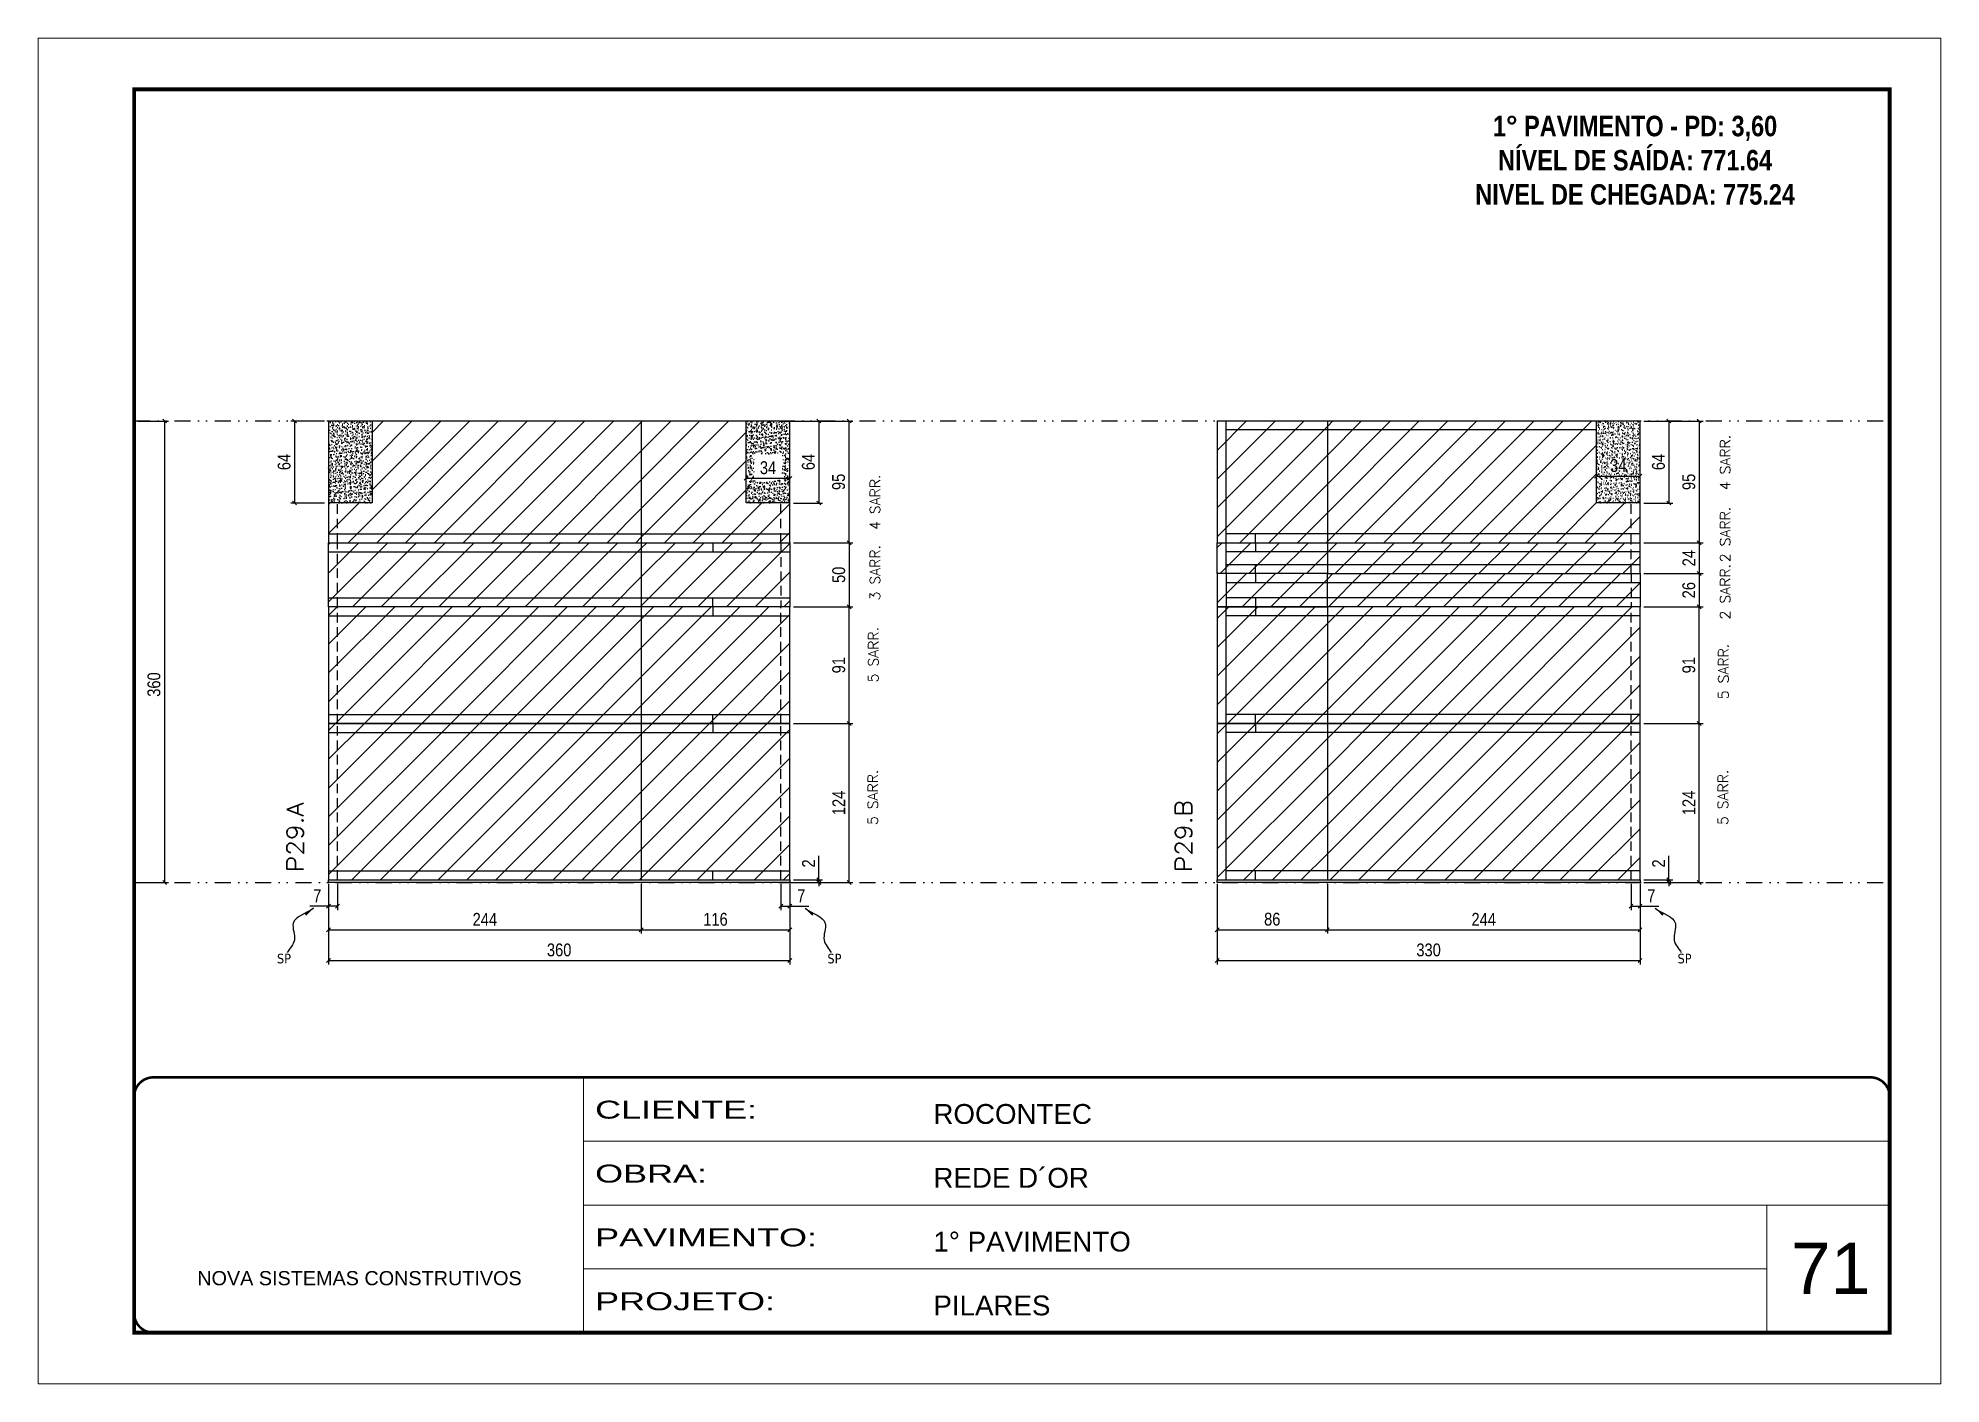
# Model space of a CAD drawing. Extents: x 2949 to 9203, y -16089 to 12527.
# Drawn here: x 6119 to 7604, y -8049 to -6999 of the extents above; entities that cross this region are included whole.
import ezdxf

# ---------------------------------------------------------------- set-up
doc = ezdxf.new("R2010")
doc.units = 0
for name, pattern in [('CONTINUO', [0]), ('DASHED', [0.75, 0.5, -0.25]), ('DIVIDE2', [0.625, 0.25, -0.125, 0, -0.125, 0, -0.125]), ('HIDDEN', [0.375, 0.25, -0.125])]:
    doc.linetypes.add(name, pattern=pattern)
for name, color, linetype, lineweight in [('CARIMBO', 255, 'Continuous', 9), ('Folhas', 255, 'Continuous', 9), ('Hachura', 251, 'Continuous', 9), ('SARRAFO DE PRESSAO', 251, 'DASHED', 9), ('Texto Seção', 7, 'Continuous', 15)]:
    doc.layers.add(name, color=color, linetype=linetype, lineweight=lineweight)
for name, color, linetype in [('COTA', 241, 'Continuous'), ('cotas', 4, 'Continuous'), ('NOMENCLATURA', 7, 'Continuous'), ('Nível', 160, 'Continuous'), ('Painéis', 200, 'Continuous'), ('SARR_2.2x7', 40, 'Continuous'), ('Sarrafo de Pressão', 42, 'HIDDEN'), ('texto', 7, 'Continuous')]:
    doc.layers.add(name, color=color, linetype=linetype)
doc.styles.add('ARIAL', font='arial.ttf')
doc.styles.add('COTA TECNICA', font='techl___.ttf', dxfattribs={"height": 10})
doc.styles.add('COTA TECNICA-50', font='techl___.ttf', dxfattribs={"height": 10})
doc.styles.add('REGUA-120', font='ROMANS.shx', dxfattribs={"height": 15})
doc.styles.add('ROMANC', font='techb___.ttf', dxfattribs={"height": 2.5})
doc.styles.add('ROMANS', font='romans.shx')
doc.styles.get("Standard").update_dxf_attribs({"font": 'arial.ttf'})
doc.styles.add('Tecnologia', font='')
doc.styles.get('Tecnologia').set_extended_font_data('Forgotten Futurist')
doc.dimstyles.new('COTA PAINEL-50', dxfattribs={"dimtxt": 10, "dimasz": 3, "dimexe": 3, "dimexo": 3, "dimgap": 3, "dimtad": 1, "dimdec": 1, "dimzin": 12, "dimdsep": 46, "dimtxsty": 'COTA TECNICA-50', "dimblk1": 'OBLIQUE', "dimblk2": 'OBLIQUE', "dimsah": 1, "dimcen": 0.9, "dimclrd": 4, "dimclre": 4, "dimclrt": 240, "dimadec": 1, "dimazin": 3, "dimtfac": 1, "dimtdec": 1, "dimtmove": 0, "dimatfit": 3, "dimfxl": 1, "dimtolj": 1, "dimtzin": 12, "dimarcsym": 0})
doc.dimstyles.new('PAINEL', dxfattribs={"dimtxt": 10, "dimasz": 3, "dimexe": 3, "dimexo": 3, "dimgap": 3, "dimtad": 1, "dimdec": 1, "dimzin": 12, "dimdsep": 46, "dimtxsty": 'COTA TECNICA', "dimblk1": 'OBLIQUE', "dimblk2": 'OBLIQUE', "dimsah": 1, "dimcen": 0.9, "dimclrd": 4, "dimclre": 4, "dimclrt": 240, "dimadec": 1, "dimazin": 3, "dimtfac": 1, "dimtdec": 1, "dimtmove": 0, "dimatfit": 3, "dimfxl": 1, "dimtolj": 1, "dimtzin": 12, "dimarcsym": 0})
doc.dimstyles.get("Standard").update_dxf_attribs({"dimtxt": 0.18, "dimasz": 0.18, "dimexe": 0.18, "dimexo": 0.0625, "dimgap": 0.09, "dimtad": 0, "dimtih": 1, "dimtoh": 1, "dimdec": 4, "dimzin": 0, "dimdsep": 46, "dimtxsty": 'Standard', "dimcen": 0.09, "dimadec": 0, "dimazin": 0, "dimtfac": 1, "dimtdec": 4, "dimtofl": 0, "dimtmove": 0, "dimatfit": 3, "dimfxl": 1, "dimtolj": 1, "dimtzin": 0, "dimarcsym": 0})
pattern_1 = [(45, (-122901.967, -37644.947), (-11.2253202, 11.2253202), [])]
pattern_2 = [(45, (-122901.967, -37625.947), (-11.2253202, 11.2253202), [])]
pattern_3 = [(45, (-122901.967, -37625.947), (-11.2253202, 11.2253202), [])]
pattern_4 = [(45, (-122901.967, -37744.947), (-11.2253202, 11.2253202), [])]

msp = doc.modelspace()

# ---------------------------------------------------------------- texts
at = {"layer": 'CARIMBO', "style": 'ARIAL'}
msp.add_text('71', height=40, dxfattribs=at).set_placement((7486.89, -7978.9))
at = {"layer": 'NOMENCLATURA', "color": 2, "insert": (7365.36, -7032.98), "char_height": 16, "attachment_point": 2, "style": 'ROMANC'}
msp.add_mtext_dynamic_manual_height_columns('\\P1° PAVIMENTO - PD: 3,60\\PNÍVEL DE SAÍDA: 771.64\\PNIVEL DE CHEGADA: 775.24', width=300.2766, gutter_width=1, heights=[0], dxfattribs=at)
at = {"layer": 'texto', "color": 0, "char_height": 7.5, "attachment_point": 5}
for insert in [(6310.97, -7717.25), (6740.52, -7717.25), (7403.95, -7717.25)]:
    msp.add_mtext('{\\fTahoma|b0|i0|c0|p34;\\C4;SP}', dxfattribs=dict(at, insert=insert))
at = {"layer": 'Texto Seção', "linetype": 'Continuous', "style": 'ROMANS'}
for s, p in [('4 SARR.', (7439.62, -7351.84)), ('4 SARR.', (6776.18, -7382.82)), ('2 SARR.', (7439.62, -7407.94)), ('3 SARR.', (6776.18, -7437.8)), ('2 SARR.', (7439.62, -7452.6)), ('5 SARR.', (6774.88, -7501.73)), ('5 SARR.', (7438.31, -7514.85)), ('5 SARR.', (6774.46, -7613.04)), ('5 SARR.', (7437.89, -7613.04))]:
    msp.add_text(s, height=8, rotation=90, dxfattribs=at).set_placement(p)
at = {"layer": 'Texto Seção', "style": 'REGUA-120', "width": 1.1}
for s, p in [('P29.A', (6326.12, -7649.86)), ('P29.B', (7019.55, -7649.86))]:
    msp.add_text(s, height=13, rotation=90, dxfattribs=at).set_placement(p)

# ---------------------------------------------------------------- blocks, each defined once
blk = doc.blocks.new('9999999999')
at = {"color": 30, "linetype": 'CONTINUO'}
for p, q in [((98564.6, 34230.2), (98564.6, 34429.4)), ((98564.6, 34379.6), (99584, 34379.6)), ((98564.6, 34329.8), (99488, 34329.8)), ((99584, 34329.8), (99488, 34329.8)), ((99488, 34329.8), (99488, 34230.2)), ((98564.6, 34280), (99488, 34280))]:
    blk.add_line(p, q, dxfattribs=at)
at = {"color": 30, "linetype": 'CONTINUO', "const_width": 2}
blk.add_lwpolyline([(99584, 34230.2), (99584, 34414.4, 0.414214), (99569, 34429.4), (98229, 34429.4, 0.414214), (98214, 34414.4), (98214, 34245.2, 0.414214), (98229, 34230.2), (99584, 34230.2)], format="xyb", dxfattribs=at)
at = {"layer": 'Folhas'}
blk.add_lwpolyline([(98139, 34190.2), (99624, 34190.2), (99624, 35240.2), (98139, 35240.2)], close=True, dxfattribs=at)
at = {"layer": 'Folhas', "color": 30, "const_width": 3}
blk.add_lwpolyline([(98214, 34230.2), (99584, 34230.2), (99584, 35200.2), (98214, 35200.2)], close=True, dxfattribs=at)
at = {"color": 7, "linetype": 'Continuous', "ltscale": 5, "style": 'ARIAL'}
for s, height, p in [('ROCONTEC', 15.48, (98837.7, 34393.1)), ('REDE D´OR', 15.48, (98837.7, 34343.3)), ('1° PAVIMENTO', 15.483, (98837.7, 34293.5)), ('NOVA SISTEMAS CONSTRUTIVOS', 11.059, (98263.2, 34267.2)), ('PILARES', 15.48, (98837.7, 34243.7))]:
    blk.add_text(s, height=height, dxfattribs=at).set_placement(p)
at = {"layer": 'Folhas', "color": 7, "style": 'Tecnologia', "width": 1.5}
for s, p in [('CLIENTE:', (98573.7, 34397.2)), ('OBRA:', (98573.7, 34347.3)), ('PAVIMENTO:', (98573.7, 34297.5)), ('PROJETO:', (98573.7, 34247.7))]:
    blk.add_text(s, height=14, dxfattribs=at).set_placement(p)
blk = doc.blocks.new('_Oblique')
at = {"color": 0, "linetype": 'ByBlock', "lineweight": -2}
blk.add_line((-0.5, -0.5), (0.5, 0.5), dxfattribs=at)
blk = doc.blocks.new('*D2564')
at = {"layer": 'cotas', "color": 4, "linetype": 'ByBlock', "lineweight": -2, "transparency": 16777216}
for p, q in [((6197, -7297.8), (6220.8, -7297.8)), ((6217.8, -7297.8), (6217.8, -7657.8)), ((6197, -7657.8), (6220.8, -7657.8))]:
    blk.add_line(p, q, dxfattribs=at)
at = {"layer": 'Defpoints', "color": 0, "linetype": 'ByBlock', "transparency": 16777216}
for p in [(6194, -7297.8), (6194, -7657.8), (6217.8, -7657.8)]:
    blk.add_point(p, dxfattribs=at)
at = {"layer": 'cotas', "color": 4, "linetype": 'ByBlock', "lineweight": -2, "transparency": 16777216, "xscale": 3, "yscale": 3, "zscale": 3}
for p, rotation in [((6217.8, -7297.8), 90), ((6217.8, -7657.8), 270)]:
    blk.add_blockref('_Oblique', p, dxfattribs=dict(at, rotation=rotation))
at = {"layer": 'cotas', "color": 240, "linetype": 'ByBlock', "transparency": 16777216, "insert": (6209.5, -7503.4), "char_height": 10, "attachment_point": 5, "rotation": 90, "style": 'COTA TECNICA'}
blk.add_mtext('\\A1;360', dxfattribs=at)
blk = doc.blocks.new('*D2565')
at = {"layer": 'COTA', "color": 4, "lineweight": -2, "transparency": 16777216}
for p, q in [((6345.7, -7658.8), (6345.7, -7721.7)), ((6705.7, -7658.8), (6705.7, -7721.7)), ((6345.7, -7718.7), (6705.7, -7718.7))]:
    blk.add_line(p, q, dxfattribs=at)
at = {"layer": 'Defpoints', "color": 0, "transparency": 16777216}
for p in [(6345.7, -7655.8), (6705.7, -7655.8), (6705.7, -7718.7)]:
    blk.add_point(p, dxfattribs=at)
at = {"layer": 'COTA', "color": 4, "lineweight": -2, "transparency": 16777216, "xscale": 3, "yscale": 3, "zscale": 3, "rotation": 180}
blk.add_blockref('_Oblique', (6345.7, -7718.7), dxfattribs=at)
at = {"layer": 'COTA', "color": 4, "lineweight": -2, "transparency": 16777216, "xscale": 3, "yscale": 3, "zscale": 3}
blk.add_blockref('_Oblique', (6705.7, -7718.7), dxfattribs=at)
at = {"layer": 'COTA', "color": 240, "transparency": 16777216, "insert": (6525.7, -7710.5), "char_height": 10, "attachment_point": 5, "style": 'COTA TECNICA'}
blk.add_mtext('\\A1;360', dxfattribs=at)
blk = doc.blocks.new('*D2566')
at = {"layer": 'COTA', "color": 4, "lineweight": -2, "transparency": 16777216}
for p, q in [((6345.7, -7660.8), (6345.7, -7679.3)), ((6352.7, -7658.8), (6352.7, -7679.3)), ((6345.7, -7676.3), (6331, -7676.3)), ((6352.7, -7676.3), (6345.7, -7676.3))]:
    blk.add_line(p, q, dxfattribs=at)
at = {"layer": 'Defpoints', "color": 0, "transparency": 16777216}
for p in [(6345.7, -7657.8), (6352.7, -7655.8), (6345.7, -7676.3)]:
    blk.add_point(p, dxfattribs=at)
at = {"layer": 'COTA', "color": 4, "lineweight": -2, "transparency": 16777216, "xscale": 3, "yscale": 3, "zscale": 3, "rotation": 180}
blk.add_blockref('_Oblique', (6345.7, -7676.3), dxfattribs=at)
at = {"layer": 'COTA', "color": 4, "lineweight": -2, "transparency": 16777216, "xscale": 3, "yscale": 3, "zscale": 3}
blk.add_blockref('_Oblique', (6352.7, -7676.3), dxfattribs=at)
at = {"layer": 'COTA', "color": 240, "transparency": 16777216, "insert": (6336.9, -7668.2), "char_height": 10, "attachment_point": 5, "style": 'COTA TECNICA-50'}
blk.add_mtext('\\A1;7', dxfattribs=at)
blk = doc.blocks.new('*D2567')
at = {"layer": 'COTA', "color": 4, "lineweight": -2, "transparency": 16777216}
for p, q in [((6698.7, -7658.8), (6698.7, -7679.3)), ((6705.7, -7660.8), (6705.7, -7679.3)), ((6698.7, -7676.3), (6705.7, -7676.3)), ((6705.7, -7676.3), (6720.5, -7676.3))]:
    blk.add_line(p, q, dxfattribs=at)
at = {"layer": 'Defpoints', "color": 0, "transparency": 16777216}
for p in [(6698.7, -7655.8), (6705.7, -7657.8), (6705.7, -7676.3)]:
    blk.add_point(p, dxfattribs=at)
at = {"layer": 'COTA', "color": 4, "lineweight": -2, "transparency": 16777216, "xscale": 3, "yscale": 3, "zscale": 3, "rotation": 180}
blk.add_blockref('_Oblique', (6698.7, -7676.3), dxfattribs=at)
at = {"layer": 'COTA', "color": 4, "lineweight": -2, "transparency": 16777216, "xscale": 3, "yscale": 3, "zscale": 3}
blk.add_blockref('_Oblique', (6705.7, -7676.3), dxfattribs=at)
at = {"layer": 'COTA', "color": 240, "transparency": 16777216, "insert": (6714.6, -7668.2), "char_height": 10, "attachment_point": 5, "style": 'COTA TECNICA-50'}
blk.add_mtext('\\A1;7', dxfattribs=at)
blk = doc.blocks.new('*D2568')
at = {"layer": 'COTA', "color": 4, "lineweight": -2, "transparency": 16777216}
for p, q in [((6708.7, -7533.8), (6755, -7533.8)), ((6752, -7657.8), (6752, -7533.8)), ((6708.7, -7657.8), (6755, -7657.8))]:
    blk.add_line(p, q, dxfattribs=at)
at = {"layer": 'Defpoints', "color": 0, "transparency": 16777216}
for p in [(6705.7, -7533.8), (6752, -7533.8), (6705.7, -7657.8)]:
    blk.add_point(p, dxfattribs=at)
at = {"layer": 'COTA', "color": 4, "lineweight": -2, "transparency": 16777216, "xscale": 3, "yscale": 3, "zscale": 3}
for p, rotation in [((6752, -7533.8), 90), ((6752, -7657.8), 270)]:
    blk.add_blockref('_Oblique', p, dxfattribs=dict(at, rotation=rotation))
at = {"layer": 'COTA', "color": 240, "transparency": 16777216, "insert": (6743.9, -7595.8), "char_height": 10, "attachment_point": 5, "rotation": 90, "style": 'COTA TECNICA-50'}
blk.add_mtext('\\A1;124', dxfattribs=at)
blk = doc.blocks.new('*D2569')
at = {"layer": 'COTA', "color": 4, "lineweight": -2, "transparency": 16777216}
for p, q in [((6728.3, -7655.8), (6728.3, -7637)), ((6708.7, -7655.8), (6731.3, -7655.8)), ((6708.7, -7657.8), (6731.3, -7657.8)), ((6728.3, -7657.8), (6728.3, -7655.8)), ((6728.3, -7657.8), (6728.3, -7660.8))]:
    blk.add_line(p, q, dxfattribs=at)
at = {"layer": 'Defpoints', "color": 0, "transparency": 16777216}
for p in [(6705.7, -7655.8), (6705.7, -7657.8), (6728.3, -7657.8)]:
    blk.add_point(p, dxfattribs=at)
at = {"layer": 'COTA', "color": 4, "lineweight": -2, "transparency": 16777216, "xscale": 3, "yscale": 3, "zscale": 3}
for p, rotation in [((6728.3, -7655.8), 270), ((6728.3, -7657.8), 90)]:
    blk.add_blockref('_Oblique', p, dxfattribs=dict(at, rotation=rotation))
at = {"layer": 'COTA', "color": 240, "transparency": 16777216, "insert": (6720.3, -7643), "char_height": 10, "attachment_point": 5, "rotation": 90, "style": 'COTA TECNICA-50'}
blk.add_mtext('\\A1;2', dxfattribs=at)
blk = doc.blocks.new('*D2570')
at = {"layer": 'COTA', "color": 4, "linetype": 'ByBlock', "lineweight": -2, "transparency": 16777216}
for p, q in [((6708.7, -7442.8), (6755, -7442.8)), ((6752, -7533.8), (6752, -7442.8)), ((6708.7, -7533.8), (6755, -7533.8))]:
    blk.add_line(p, q, dxfattribs=at)
at = {"layer": 'Defpoints', "color": 0, "linetype": 'ByBlock', "transparency": 16777216}
for p in [(6705.7, -7442.8), (6752, -7442.8), (6705.7, -7533.8)]:
    blk.add_point(p, dxfattribs=at)
at = {"layer": 'COTA', "color": 4, "linetype": 'ByBlock', "lineweight": -2, "transparency": 16777216, "xscale": 3, "yscale": 3, "zscale": 3}
for p, rotation in [((6752, -7442.8), 90), ((6752, -7533.8), 270)]:
    blk.add_blockref('_Oblique', p, dxfattribs=dict(at, rotation=rotation))
at = {"layer": 'COTA', "color": 240, "linetype": 'ByBlock', "transparency": 16777216, "insert": (6743.9, -7488.3), "char_height": 10, "attachment_point": 5, "rotation": 90, "style": 'COTA TECNICA'}
blk.add_mtext('\\A1;91', dxfattribs=at)
blk = doc.blocks.new('*D2571')
at = {"layer": 'COTA', "color": 4, "linetype": 'ByBlock', "lineweight": -2, "transparency": 16777216}
for p, q in [((6697.7, -7297.8), (6731.3, -7297.8)), ((6728.3, -7297.8), (6728.3, -7361.8)), ((6708.7, -7361.8), (6731.3, -7361.8))]:
    blk.add_line(p, q, dxfattribs=at)
at = {"layer": 'Defpoints', "color": 0, "linetype": 'ByBlock', "transparency": 16777216}
for p in [(6694.7, -7297.8), (6705.7, -7361.8), (6728.3, -7361.8)]:
    blk.add_point(p, dxfattribs=at)
at = {"layer": 'COTA', "color": 4, "linetype": 'ByBlock', "lineweight": -2, "transparency": 16777216, "xscale": 3, "yscale": 3, "zscale": 3}
for p, rotation in [((6728.3, -7297.8), 90), ((6728.3, -7361.8), 270)]:
    blk.add_blockref('_Oblique', p, dxfattribs=dict(at, rotation=rotation))
at = {"layer": 'COTA', "color": 240, "linetype": 'ByBlock', "transparency": 16777216, "insert": (6720.2, -7329.8), "char_height": 10, "attachment_point": 5, "rotation": 90, "style": 'COTA TECNICA'}
blk.add_mtext('\\A1;64', dxfattribs=at)
blk = doc.blocks.new('*D2599')
at = {"layer": 'COTA', "color": 4, "linetype": 'ByBlock', "lineweight": -2, "transparency": 16777216}
for p, q in [((6697.7, -7297.8), (6755, -7297.8)), ((6752, -7392.8), (6752, -7297.8)), ((6708.7, -7392.8), (6755, -7392.8))]:
    blk.add_line(p, q, dxfattribs=at)
at = {"layer": 'Defpoints', "color": 0, "linetype": 'ByBlock', "transparency": 16777216}
for p in [(6694.7, -7297.8), (6752, -7297.8), (6705.7, -7392.8)]:
    blk.add_point(p, dxfattribs=at)
at = {"layer": 'COTA', "color": 4, "linetype": 'ByBlock', "lineweight": -2, "transparency": 16777216, "xscale": 3, "yscale": 3, "zscale": 3}
for p, rotation in [((6752, -7297.8), 90), ((6752, -7392.8), 270)]:
    blk.add_blockref('_Oblique', p, dxfattribs=dict(at, rotation=rotation))
at = {"layer": 'COTA', "color": 240, "linetype": 'ByBlock', "transparency": 16777216, "insert": (6743.8, -7345.3), "char_height": 10, "attachment_point": 5, "rotation": 90, "style": 'COTA TECNICA'}
blk.add_mtext('\\A1;95', dxfattribs=at)
blk = doc.blocks.new('*D2600')
at = {"layer": 'COTA', "color": 4, "linetype": 'ByBlock', "lineweight": -2, "transparency": 16777216}
for p, q in [((6342.7, -7297.8), (6316.2, -7297.8)), ((6319.2, -7297.8), (6319.2, -7361.8)), ((6342.7, -7361.8), (6316.2, -7361.8))]:
    blk.add_line(p, q, dxfattribs=at)
at = {"layer": 'Defpoints', "color": 0, "linetype": 'ByBlock', "transparency": 16777216}
for p in [(6345.7, -7297.8), (6319.2, -7361.8), (6345.7, -7361.8)]:
    blk.add_point(p, dxfattribs=at)
at = {"layer": 'COTA', "color": 4, "linetype": 'ByBlock', "lineweight": -2, "transparency": 16777216, "xscale": 3, "yscale": 3, "zscale": 3}
for p, rotation in [((6319.2, -7297.8), 90), ((6319.2, -7361.8), 270)]:
    blk.add_blockref('_Oblique', p, dxfattribs=dict(at, rotation=rotation))
at = {"layer": 'COTA', "color": 240, "linetype": 'ByBlock', "transparency": 16777216, "insert": (6311.1, -7329.8), "char_height": 10, "attachment_point": 5, "rotation": 90, "style": 'COTA TECNICA'}
blk.add_mtext('\\A1;64', dxfattribs=at)
blk = doc.blocks.new('*D2612')
at = {"layer": 'COTA', "color": 4, "linetype": 'ByBlock', "lineweight": -2, "transparency": 16777216}
for p, q in [((6345.7, -7658.8), (6345.7, -7697.7)), ((6589.7, -7658.8), (6589.7, -7697.7)), ((6345.7, -7694.7), (6589.7, -7694.7))]:
    blk.add_line(p, q, dxfattribs=at)
at = {"layer": 'Defpoints', "color": 0, "linetype": 'ByBlock', "transparency": 16777216}
for p in [(6345.7, -7655.8), (6589.7, -7655.8), (6589.7, -7694.7)]:
    blk.add_point(p, dxfattribs=at)
at = {"layer": 'COTA', "color": 4, "linetype": 'ByBlock', "lineweight": -2, "transparency": 16777216, "xscale": 3, "yscale": 3, "zscale": 3, "rotation": 180}
blk.add_blockref('_Oblique', (6345.7, -7694.7), dxfattribs=at)
at = {"layer": 'COTA', "color": 4, "linetype": 'ByBlock', "lineweight": -2, "transparency": 16777216, "xscale": 3, "yscale": 3, "zscale": 3}
blk.add_blockref('_Oblique', (6589.7, -7694.7), dxfattribs=at)
at = {"layer": 'COTA', "color": 240, "linetype": 'ByBlock', "transparency": 16777216, "insert": (6467.7, -7686.6), "char_height": 10, "attachment_point": 5, "style": 'COTA TECNICA'}
blk.add_mtext('\\A1;244', dxfattribs=at)
blk = doc.blocks.new('*D2613')
at = {"layer": 'COTA', "color": 4, "linetype": 'ByBlock', "lineweight": -2, "transparency": 16777216}
for p, q in [((6589.7, -7658.8), (6589.7, -7697.7)), ((6705.7, -7658.8), (6705.7, -7697.7)), ((6589.7, -7694.7), (6705.7, -7694.7))]:
    blk.add_line(p, q, dxfattribs=at)
at = {"layer": 'Defpoints', "color": 0, "linetype": 'ByBlock', "transparency": 16777216}
for p in [(6589.7, -7655.8), (6705.7, -7655.8), (6705.7, -7694.7)]:
    blk.add_point(p, dxfattribs=at)
at = {"layer": 'COTA', "color": 4, "linetype": 'ByBlock', "lineweight": -2, "transparency": 16777216, "xscale": 3, "yscale": 3, "zscale": 3, "rotation": 180}
blk.add_blockref('_Oblique', (6589.7, -7694.7), dxfattribs=at)
at = {"layer": 'COTA', "color": 4, "linetype": 'ByBlock', "lineweight": -2, "transparency": 16777216, "xscale": 3, "yscale": 3, "zscale": 3}
blk.add_blockref('_Oblique', (6705.7, -7694.7), dxfattribs=at)
at = {"layer": 'COTA', "color": 240, "linetype": 'ByBlock', "transparency": 16777216, "insert": (6647.7, -7686.6), "char_height": 10, "attachment_point": 5, "style": 'COTA TECNICA'}
blk.add_mtext('\\A1;116', dxfattribs=at)
blk = doc.blocks.new('*D2585')
at = {"layer": 'COTA', "color": 4, "lineweight": -2, "transparency": 16777216}
for p, q in [((7039.2, -7658.8), (7039.2, -7721.7)), ((7369.2, -7658.8), (7369.2, -7721.7)), ((7039.2, -7718.7), (7369.2, -7718.7))]:
    blk.add_line(p, q, dxfattribs=at)
at = {"layer": 'Defpoints', "color": 0, "transparency": 16777216}
for p in [(7039.2, -7655.8), (7369.2, -7655.8), (7369.2, -7718.7)]:
    blk.add_point(p, dxfattribs=at)
at = {"layer": 'COTA', "color": 4, "lineweight": -2, "transparency": 16777216, "xscale": 3, "yscale": 3, "zscale": 3, "rotation": 180}
blk.add_blockref('_Oblique', (7039.2, -7718.7), dxfattribs=at)
at = {"layer": 'COTA', "color": 4, "lineweight": -2, "transparency": 16777216, "xscale": 3, "yscale": 3, "zscale": 3}
blk.add_blockref('_Oblique', (7369.2, -7718.7), dxfattribs=at)
at = {"layer": 'COTA', "color": 240, "transparency": 16777216, "insert": (7204.2, -7710.5), "char_height": 10, "attachment_point": 5, "style": 'COTA TECNICA'}
blk.add_mtext('\\A1;330', dxfattribs=at)
blk = doc.blocks.new('*D2586')
at = {"layer": 'COTA', "color": 4, "lineweight": -2, "transparency": 16777216}
for p, q in [((7362.2, -7658.8), (7362.2, -7679.3)), ((7369.2, -7660.8), (7369.2, -7679.3)), ((7362.2, -7676.3), (7369.2, -7676.3)), ((7369.2, -7676.3), (7383.9, -7676.3))]:
    blk.add_line(p, q, dxfattribs=at)
at = {"layer": 'Defpoints', "color": 0, "transparency": 16777216}
for p in [(7362.2, -7655.8), (7369.2, -7657.8), (7369.2, -7676.3)]:
    blk.add_point(p, dxfattribs=at)
at = {"layer": 'COTA', "color": 4, "lineweight": -2, "transparency": 16777216, "xscale": 3, "yscale": 3, "zscale": 3, "rotation": 180}
blk.add_blockref('_Oblique', (7362.2, -7676.3), dxfattribs=at)
at = {"layer": 'COTA', "color": 4, "lineweight": -2, "transparency": 16777216, "xscale": 3, "yscale": 3, "zscale": 3}
blk.add_blockref('_Oblique', (7369.2, -7676.3), dxfattribs=at)
at = {"layer": 'COTA', "color": 240, "transparency": 16777216, "insert": (7378, -7668.2), "char_height": 10, "attachment_point": 5, "style": 'COTA TECNICA-50'}
blk.add_mtext('\\A1;7', dxfattribs=at)
blk = doc.blocks.new('*D2587')
at = {"layer": 'COTA', "color": 4, "lineweight": -2, "transparency": 16777216}
for p, q in [((7372.2, -7533.8), (7418.4, -7533.8)), ((7415.4, -7657.8), (7415.4, -7533.8)), ((7372.2, -7657.8), (7418.4, -7657.8))]:
    blk.add_line(p, q, dxfattribs=at)
at = {"layer": 'Defpoints', "color": 0, "transparency": 16777216}
for p in [(7369.2, -7533.8), (7415.4, -7533.8), (7369.2, -7657.8)]:
    blk.add_point(p, dxfattribs=at)
at = {"layer": 'COTA', "color": 4, "lineweight": -2, "transparency": 16777216, "xscale": 3, "yscale": 3, "zscale": 3}
for p, rotation in [((7415.4, -7533.8), 90), ((7415.4, -7657.8), 270)]:
    blk.add_blockref('_Oblique', p, dxfattribs=dict(at, rotation=rotation))
at = {"layer": 'COTA', "color": 240, "transparency": 16777216, "insert": (7407.3, -7595.8), "char_height": 10, "attachment_point": 5, "rotation": 90, "style": 'COTA TECNICA-50'}
blk.add_mtext('\\A1;124', dxfattribs=at)
blk = doc.blocks.new('*D2588')
at = {"layer": 'COTA', "color": 4, "lineweight": -2, "transparency": 16777216}
for p, q in [((7391.7, -7655.8), (7391.7, -7637)), ((7372.2, -7655.8), (7394.7, -7655.8)), ((7372.2, -7657.8), (7394.7, -7657.8)), ((7391.7, -7657.8), (7391.7, -7655.8)), ((7391.7, -7657.8), (7391.7, -7660.8))]:
    blk.add_line(p, q, dxfattribs=at)
at = {"layer": 'Defpoints', "color": 0, "transparency": 16777216}
for p in [(7369.2, -7655.8), (7369.2, -7657.8), (7391.7, -7657.8)]:
    blk.add_point(p, dxfattribs=at)
at = {"layer": 'COTA', "color": 4, "lineweight": -2, "transparency": 16777216, "xscale": 3, "yscale": 3, "zscale": 3}
for p, rotation in [((7391.7, -7655.8), 270), ((7391.7, -7657.8), 90)]:
    blk.add_blockref('_Oblique', p, dxfattribs=dict(at, rotation=rotation))
at = {"layer": 'COTA', "color": 240, "transparency": 16777216, "insert": (7383.7, -7643), "char_height": 10, "attachment_point": 5, "rotation": 90, "style": 'COTA TECNICA-50'}
blk.add_mtext('\\A1;2', dxfattribs=at)
blk = doc.blocks.new('*D2589')
at = {"layer": 'COTA', "color": 4, "linetype": 'ByBlock', "lineweight": -2, "transparency": 16777216}
for p, q in [((7372.2, -7442.8), (7418.4, -7442.8)), ((7415.4, -7533.8), (7415.4, -7442.8)), ((7372.2, -7533.8), (7418.4, -7533.8))]:
    blk.add_line(p, q, dxfattribs=at)
at = {"layer": 'Defpoints', "color": 0, "linetype": 'ByBlock', "transparency": 16777216}
for p in [(7369.2, -7442.8), (7415.4, -7442.8), (7369.2, -7533.8)]:
    blk.add_point(p, dxfattribs=at)
at = {"layer": 'COTA', "color": 4, "linetype": 'ByBlock', "lineweight": -2, "transparency": 16777216, "xscale": 3, "yscale": 3, "zscale": 3}
for p, rotation in [((7415.4, -7442.8), 90), ((7415.4, -7533.8), 270)]:
    blk.add_blockref('_Oblique', p, dxfattribs=dict(at, rotation=rotation))
at = {"layer": 'COTA', "color": 240, "linetype": 'ByBlock', "transparency": 16777216, "insert": (7407.3, -7488.3), "char_height": 10, "attachment_point": 5, "rotation": 90, "style": 'COTA TECNICA'}
blk.add_mtext('\\A1;91', dxfattribs=at)
blk = doc.blocks.new('*D2590')
at = {"layer": 'COTA', "color": 4, "linetype": 'ByBlock', "lineweight": -2, "transparency": 16777216}
for p, q in [((7372.2, -7297.8), (7394.7, -7297.8)), ((7391.7, -7297.8), (7391.7, -7361.8)), ((7372.2, -7361.8), (7394.7, -7361.8))]:
    blk.add_line(p, q, dxfattribs=at)
at = {"layer": 'Defpoints', "color": 0, "linetype": 'ByBlock', "transparency": 16777216}
for p in [(7369.2, -7297.8), (7369.2, -7361.8), (7391.7, -7361.8)]:
    blk.add_point(p, dxfattribs=at)
at = {"layer": 'COTA', "color": 4, "linetype": 'ByBlock', "lineweight": -2, "transparency": 16777216, "xscale": 3, "yscale": 3, "zscale": 3}
for p, rotation in [((7391.7, -7297.8), 90), ((7391.7, -7361.8), 270)]:
    blk.add_blockref('_Oblique', p, dxfattribs=dict(at, rotation=rotation))
at = {"layer": 'COTA', "color": 240, "linetype": 'ByBlock', "transparency": 16777216, "insert": (7383.6, -7329.8), "char_height": 10, "attachment_point": 5, "rotation": 90, "style": 'COTA TECNICA'}
blk.add_mtext('\\A1;64', dxfattribs=at)
blk = doc.blocks.new('*D2614')
at = {"layer": 'COTA', "color": 4, "linetype": 'ByBlock', "lineweight": -2, "transparency": 16777216}
for p, q in [((7039.2, -7658.8), (7039.2, -7697.7)), ((7125.2, -7658.8), (7125.2, -7697.7)), ((7039.2, -7694.7), (7125.2, -7694.7))]:
    blk.add_line(p, q, dxfattribs=at)
at = {"layer": 'Defpoints', "color": 0, "linetype": 'ByBlock', "transparency": 16777216}
for p in [(7039.2, -7655.8), (7125.2, -7655.8), (7125.2, -7694.7)]:
    blk.add_point(p, dxfattribs=at)
at = {"layer": 'COTA', "color": 4, "linetype": 'ByBlock', "lineweight": -2, "transparency": 16777216, "xscale": 3, "yscale": 3, "zscale": 3, "rotation": 180}
blk.add_blockref('_Oblique', (7039.2, -7694.7), dxfattribs=at)
at = {"layer": 'COTA', "color": 4, "linetype": 'ByBlock', "lineweight": -2, "transparency": 16777216, "xscale": 3, "yscale": 3, "zscale": 3}
blk.add_blockref('_Oblique', (7125.2, -7694.7), dxfattribs=at)
at = {"layer": 'COTA', "color": 240, "linetype": 'ByBlock', "transparency": 16777216, "insert": (7082.2, -7686.5), "char_height": 10, "attachment_point": 5, "style": 'COTA TECNICA'}
blk.add_mtext('\\A1;86', dxfattribs=at)
blk = doc.blocks.new('*D2615')
at = {"layer": 'COTA', "color": 4, "linetype": 'ByBlock', "lineweight": -2, "transparency": 16777216}
for p, q in [((7125.2, -7658.8), (7125.2, -7697.7)), ((7369.2, -7658.8), (7369.2, -7697.7)), ((7125.2, -7694.7), (7369.2, -7694.7))]:
    blk.add_line(p, q, dxfattribs=at)
at = {"layer": 'Defpoints', "color": 0, "linetype": 'ByBlock', "transparency": 16777216}
for p in [(7125.2, -7655.8), (7369.2, -7655.8), (7369.2, -7694.7)]:
    blk.add_point(p, dxfattribs=at)
at = {"layer": 'COTA', "color": 4, "linetype": 'ByBlock', "lineweight": -2, "transparency": 16777216, "xscale": 3, "yscale": 3, "zscale": 3, "rotation": 180}
blk.add_blockref('_Oblique', (7125.2, -7694.7), dxfattribs=at)
at = {"layer": 'COTA', "color": 4, "linetype": 'ByBlock', "lineweight": -2, "transparency": 16777216, "xscale": 3, "yscale": 3, "zscale": 3}
blk.add_blockref('_Oblique', (7369.2, -7694.7), dxfattribs=at)
at = {"layer": 'COTA', "color": 240, "linetype": 'ByBlock', "transparency": 16777216, "insert": (7247.2, -7686.6), "char_height": 10, "attachment_point": 5, "style": 'COTA TECNICA'}
blk.add_mtext('\\A1;244', dxfattribs=at)
blk = doc.blocks.new('*D2605')
at = {"layer": 'COTA', "color": 4, "linetype": 'ByBlock', "lineweight": -2, "transparency": 16777216}
for p, q in [((7335.2, -7358.8), (7335.2, -7337.8)), ((7335.2, -7340.8), (7369.2, -7340.8)), ((7369.2, -7358.8), (7369.2, -7337.8))]:
    blk.add_line(p, q, dxfattribs=at)
at = {"layer": 'Defpoints', "color": 0, "linetype": 'ByBlock', "transparency": 16777216}
for p in [(7369.2, -7340.8), (7335.2, -7361.8), (7369.2, -7361.8)]:
    blk.add_point(p, dxfattribs=at)
at = {"layer": 'COTA', "color": 4, "linetype": 'ByBlock', "lineweight": -2, "transparency": 16777216, "xscale": 3, "yscale": 3, "zscale": 3, "rotation": 180}
blk.add_blockref('_Oblique', (7335.2, -7340.8), dxfattribs=at)
at = {"layer": 'COTA', "color": 4, "linetype": 'ByBlock', "lineweight": -2, "transparency": 16777216, "xscale": 3, "yscale": 3, "zscale": 3}
blk.add_blockref('_Oblique', (7369.2, -7340.8), dxfattribs=at)
at = {"layer": 'COTA', "color": 240, "linetype": 'ByBlock', "transparency": 16777216, "insert": (7352.2, -7332.6), "char_height": 10, "attachment_point": 5, "style": 'COTA TECNICA'}
blk.add_mtext('\\A1;34', dxfattribs=at)
blk = doc.blocks.new('*D2581')
at = {"layer": 'COTA', "color": 4, "linetype": 'ByBlock', "lineweight": -2, "transparency": 16777216}
for p, q in [((6671.7, -7358.8), (6671.7, -7339.5)), ((6671.7, -7342.5), (6705.7, -7342.5)), ((6705.7, -7358.8), (6705.7, -7339.5))]:
    blk.add_line(p, q, dxfattribs=at)
at = {"layer": 'Defpoints', "color": 0, "linetype": 'ByBlock', "transparency": 16777216}
for p in [(6705.7, -7342.5), (6671.7, -7361.8), (6705.7, -7361.8)]:
    blk.add_point(p, dxfattribs=at)
at = {"layer": 'COTA', "color": 4, "linetype": 'ByBlock', "lineweight": -2, "transparency": 16777216, "xscale": 3, "yscale": 3, "zscale": 3, "rotation": 180}
blk.add_blockref('_Oblique', (6671.7, -7342.5), dxfattribs=at)
at = {"layer": 'COTA', "color": 4, "linetype": 'ByBlock', "lineweight": -2, "transparency": 16777216, "xscale": 3, "yscale": 3, "zscale": 3}
blk.add_blockref('_Oblique', (6705.7, -7342.5), dxfattribs=at)
at = {"layer": 'COTA', "color": 240, "linetype": 'ByBlock', "transparency": 16777216, "insert": (6688.7, -7334.3), "char_height": 10, "attachment_point": 5, "style": 'COTA TECNICA'}
blk.add_mtext('\\A1;34', dxfattribs=at)
blk = doc.blocks.new('*D2606')
at = {"layer": 'COTA', "color": 4, "linetype": 'ByBlock', "lineweight": -2, "transparency": 16777216}
for p, q in [((7372.2, -7416.8), (7418.4, -7416.8)), ((7415.4, -7416.8), (7415.4, -7442.8)), ((7372.2, -7442.8), (7418.4, -7442.8))]:
    blk.add_line(p, q, dxfattribs=at)
at = {"layer": 'Defpoints', "color": 0, "linetype": 'ByBlock', "transparency": 16777216}
for p in [(7369.2, -7416.8), (7369.2, -7442.8), (7415.4, -7442.8)]:
    blk.add_point(p, dxfattribs=at)
at = {"layer": 'COTA', "color": 4, "linetype": 'ByBlock', "lineweight": -2, "transparency": 16777216, "xscale": 3, "yscale": 3, "zscale": 3}
for p, rotation in [((7415.4, -7416.8), 90), ((7415.4, -7442.8), 270)]:
    blk.add_blockref('_Oblique', p, dxfattribs=dict(at, rotation=rotation))
at = {"layer": 'COTA', "color": 240, "linetype": 'ByBlock', "transparency": 16777216, "insert": (7407.3, -7429.8), "char_height": 10, "attachment_point": 5, "rotation": 90, "style": 'COTA TECNICA'}
blk.add_mtext('\\A1;26', dxfattribs=at)
blk = doc.blocks.new('*D2607')
at = {"layer": 'COTA', "color": 4, "lineweight": -2, "transparency": 16777216}
for p, q in [((6708.7, -7392.8), (6755, -7392.8)), ((6752, -7392.8), (6752, -7442.8)), ((6708.7, -7442.8), (6755, -7442.8))]:
    blk.add_line(p, q, dxfattribs=at)
at = {"layer": 'Defpoints', "color": 0, "transparency": 16777216}
for p in [(6705.7, -7392.8), (6705.7, -7442.8), (6752, -7442.8)]:
    blk.add_point(p, dxfattribs=at)
at = {"layer": 'COTA', "color": 4, "lineweight": -2, "transparency": 16777216, "xscale": 3, "yscale": 3, "zscale": 3}
for p, rotation in [((6752, -7392.8), 90), ((6752, -7442.8), 270)]:
    blk.add_blockref('_Oblique', p, dxfattribs=dict(at, rotation=rotation))
at = {"layer": 'COTA', "color": 240, "transparency": 16777216, "insert": (6743.9, -7417.8), "char_height": 10, "attachment_point": 5, "rotation": 90, "style": 'COTA TECNICA'}
blk.add_mtext('\\A1;50', dxfattribs=at)
blk = doc.blocks.new('*D2608')
at = {"layer": 'COTA', "color": 4, "lineweight": -2, "transparency": 16777216}
for p, q in [((7372.2, -7297.8), (7418.4, -7297.8)), ((7415.4, -7297.8), (7415.4, -7392.8)), ((7372.2, -7392.8), (7418.4, -7392.8))]:
    blk.add_line(p, q, dxfattribs=at)
at = {"layer": 'Defpoints', "color": 0, "transparency": 16777216}
for p in [(7369.2, -7297.8), (7369.2, -7392.8), (7415.4, -7392.8)]:
    blk.add_point(p, dxfattribs=at)
at = {"layer": 'COTA', "color": 4, "lineweight": -2, "transparency": 16777216, "xscale": 3, "yscale": 3, "zscale": 3}
for p, rotation in [((7415.4, -7297.8), 90), ((7415.4, -7392.8), 270)]:
    blk.add_blockref('_Oblique', p, dxfattribs=dict(at, rotation=rotation))
at = {"layer": 'COTA', "color": 240, "transparency": 16777216, "insert": (7407.3, -7345.3), "char_height": 10, "attachment_point": 5, "rotation": 90, "style": 'COTA TECNICA'}
blk.add_mtext('\\A1;95', dxfattribs=at)
blk = doc.blocks.new('*D2609')
at = {"layer": 'COTA', "color": 4, "lineweight": -2, "transparency": 16777216}
for p, q in [((7372.2, -7392.8), (7418.4, -7392.8)), ((7415.4, -7392.8), (7415.4, -7416.8)), ((7372.2, -7416.8), (7418.4, -7416.8))]:
    blk.add_line(p, q, dxfattribs=at)
at = {"layer": 'Defpoints', "color": 0, "transparency": 16777216}
for p in [(7369.2, -7392.8), (7369.2, -7416.8), (7415.4, -7416.8)]:
    blk.add_point(p, dxfattribs=at)
at = {"layer": 'COTA', "color": 4, "lineweight": -2, "transparency": 16777216, "xscale": 3, "yscale": 3, "zscale": 3}
for p, rotation in [((7415.4, -7392.8), 90), ((7415.4, -7416.8), 270)]:
    blk.add_blockref('_Oblique', p, dxfattribs=dict(at, rotation=rotation))
at = {"layer": 'COTA', "color": 240, "transparency": 16777216, "insert": (7407.3, -7404.8), "char_height": 10, "attachment_point": 5, "rotation": 90, "style": 'COTA TECNICA'}
blk.add_mtext('\\A1;24', dxfattribs=at)

# ---------------------------------------------------------------- dimensions: what is measured, and where the dimension line sits
at = {"layer": 'COTA', "linetype": 'ByBlock'}
for base, p1, p2, picture, middle in [((6319.21, -7361.76), (6345.74, -7297.76), (6345.74, -7361.76), '*D2600', (6311.11, -7329.76)), ((6751.98, -7297.76), (6705.74, -7392.76), (6694.74, -7297.76), '*D2599', (6743.84, -7345.26)), ((7415.41, -7442.76), (7369.18, -7416.76), (7369.18, -7442.76), '*D2606', (7407.31, -7429.76))]:
    dim = msp.add_linear_dim(base=base, p1=p1, p2=p2, angle=90, dimstyle='PAINEL', dxfattribs=at)
    dim.commit()
    dim.dimension.update_dxf_attribs({"geometry": picture, "text_midpoint": middle})
for base, p1, p2, picture, middle in [((6728.27, -7361.76), (6694.74, -7297.76), (6705.74, -7361.76), '*D2571', (6728.27, -7329.76)), ((7391.7, -7361.76), (7369.18, -7297.76), (7369.18, -7361.76), '*D2590', (7391.7, -7329.76))]:
    dim = msp.add_linear_dim(base=base, p1=p1, p2=p2, angle=90, dimstyle='PAINEL', dxfattribs=at)
    dim.commit()
    dim.dimension.update_dxf_attribs({"geometry": picture, "text_midpoint": middle, "dimtype": 160})
at = {"layer": 'COTA'}
for base, p1, p2, angle, dimstyle, picture, middle in [((7415.41, -7392.76), (7369.18, -7297.76), (7369.18, -7392.76), 90, 'PAINEL', '*D2608', (7407.28, -7345.26)), ((6751.98, -7442.76), (6705.74, -7392.76), (6705.74, -7442.76), 90, 'PAINEL', '*D2607', (6743.87, -7417.76)), ((7415.41, -7416.76), (7369.18, -7392.76), (7369.18, -7416.76), 90, 'PAINEL', '*D2609', (7407.34, -7404.76)), ((6751.98, -7533.76), (6705.74, -7657.76), (6705.74, -7533.76), 90, 'COTA PAINEL-50', '*D2568', (6743.91, -7595.76)), ((7415.41, -7533.76), (7369.18, -7657.76), (7369.18, -7533.76), 90, 'COTA PAINEL-50', '*D2587', (7407.34, -7595.76)), ((6345.74, -7676.27), (6352.74, -7655.76), (6345.74, -7657.76), 180, 'COTA PAINEL-50', '*D2566', (6336.88, -7668.2))]:
    dim = msp.add_linear_dim(base=base, p1=p1, p2=p2, angle=angle, dimstyle=dimstyle, dxfattribs=at)
    dim.commit()
    dim.dimension.update_dxf_attribs({"geometry": picture, "text_midpoint": middle})
at = {"layer": 'COTA', "linetype": 'ByBlock'}
for base, p1, p2, picture, middle in [((6705.74, -7342.53), (6671.74, -7361.76), (6705.74, -7361.76), '*D2581', (6688.74, -7334.31)), ((7369.18, -7340.83), (7335.18, -7361.76), (7369.18, -7361.76), '*D2605', (7352.18, -7332.61)), ((6589.74, -7694.66), (6345.74, -7655.76), (6589.74, -7655.76), '*D2612', (6467.74, -7686.59)), ((7125.18, -7694.66), (7039.18, -7655.76), (7125.18, -7655.76), '*D2614', (7082.18, -7686.53))]:
    dim = msp.add_linear_dim(base=base, p1=p1, p2=p2, dimstyle='PAINEL', dxfattribs=at)
    dim.commit()
    dim.dimension.update_dxf_attribs({"geometry": picture, "text_midpoint": middle})
for base, p1, p2, picture, middle in [((6751.98, -7442.76), (6705.74, -7533.76), (6705.74, -7442.76), '*D2570', (6743.89, -7488.26)), ((7415.41, -7442.76), (7369.18, -7533.76), (7369.18, -7442.76), '*D2589', (7407.33, -7488.26))]:
    dim = msp.add_linear_dim(base=base, p1=p1, p2=p2, angle=90, dimstyle='PAINEL', override={"dimtmove": 1}, dxfattribs=at)
    dim.commit()
    dim.dimension.update_dxf_attribs({"geometry": picture, "text_midpoint": middle})
at = {"layer": 'COTA'}
for base, p1, p2, picture, middle in [((6728.27, -7657.76), (6705.74, -7655.76), (6705.74, -7657.76), '*D2569', (6728.27, -7643.01)), ((7391.7, -7657.76), (7369.18, -7655.76), (7369.18, -7657.76), '*D2588', (7391.7, -7643.01))]:
    dim = msp.add_linear_dim(base=base, p1=p1, p2=p2, angle=90, dimstyle='COTA PAINEL-50', dxfattribs=at)
    dim.commit()
    dim.dimension.update_dxf_attribs({"geometry": picture, "text_midpoint": middle, "dimtype": 160})
for base, p1, p2, picture, middle in [((6705.74, -7718.68), (6345.74, -7655.76), (6705.74, -7655.76), '*D2565', (6525.74, -7710.46)), ((7369.18, -7718.68), (7039.18, -7655.76), (7369.18, -7655.76), '*D2585', (7204.18, -7710.46))]:
    dim = msp.add_linear_dim(base=base, p1=p1, p2=p2, dimstyle='PAINEL', override={"dimarcsym": 2}, dxfattribs=at)
    dim.commit()
    dim.dimension.update_dxf_attribs({"geometry": picture, "text_midpoint": middle})
at = {"layer": 'COTA', "linetype": 'ByBlock'}
for base, p1, p2, picture, middle in [((6705.74, -7694.66), (6589.74, -7655.76), (6705.74, -7655.76), '*D2613', (6647.74, -7686.56)), ((7369.18, -7694.66), (7125.18, -7655.76), (7369.18, -7655.76), '*D2615', (7247.18, -7686.59))]:
    dim = msp.add_linear_dim(base=base, p1=p1, p2=p2, dimstyle='PAINEL', override={"dimtmove": 1}, dxfattribs=at)
    dim.commit()
    dim.dimension.update_dxf_attribs({"geometry": picture, "text_midpoint": middle})
at = {"layer": 'COTA'}
for base, p1, p2, picture, middle in [((6705.74, -7676.27), (6698.74, -7655.76), (6705.74, -7657.76), '*D2567', (6714.61, -7668.2)), ((7369.18, -7676.27), (7362.18, -7655.76), (7369.18, -7657.76), '*D2586', (7378.04, -7668.2))]:
    dim = msp.add_linear_dim(base=base, p1=p1, p2=p2, dimstyle='COTA PAINEL-50', dxfattribs=at)
    dim.commit()
    dim.dimension.update_dxf_attribs({"geometry": picture, "text_midpoint": middle})
at = {"layer": 'cotas', "linetype": 'ByBlock'}
dim = msp.add_linear_dim(base=(6217.75, -7657.76), p1=(6194.03, -7297.76), p2=(6194.03, -7657.76), angle=90, dimstyle='PAINEL', dxfattribs=at)
dim.commit()
dim.dimension.update_dxf_attribs({"geometry": '*D2564', "text_midpoint": (6217.75, -7503.39), "dimtype": 160})

# ---------------------------------------------------------------- hatches: boundary and pattern name
at = {"layer": 'COTA', "linetype": 'ByBlock'}
h = msp.add_hatch(dxfattribs=at)
h.set_pattern_fill('AR-CONC', color=256, scale=0.03)
h.set_pattern_definition([(50, (-122901.9665, -38779.522), (5.46554007, -0.47817257), [0.5715, -6.2865]), (355, (-122901.9665, -38779.522), (-1.05730264, 5.73170536), [0.4572, -5.02921753]), (100.4514447, (-122901.511, -38779.562), (4.40823741, 5.25353256), [0.48570026, -5.34270734]), (46.1842, (-122901.9665, -38777.998), (8.13237123, -1.26126984), [0.85725, -9.42975]), (96.6355576, (-122901.289, -38778.103), (7.122124, 7.42278374), [0.7285507, -8.01406824]), (351.184151, (-122901.9665, -38777.998), (7.122124, 7.42278374), [0.685799, -7.54379196]), (21, (-122901.2045, -38778.379), (4.54843174, -3.06795595), [0.5715, -6.2865]), (326, (-122901.2045, -38778.379), (1.85406085, 5.52563898), [0.4572, -5.0292]), (71.451445, (-122900.8255, -38778.6347), (6.40249258, 2.45768307), [0.48570026, -5.34269813]), (37.5, (-122901.9665, -38779.522), (0.092658098, 2.536651166), [0, -4.96824, 0, -5.1054, 0, -5.04825]), (7.5, (-122901.9665, -38779.522), (2.004589875, 3.005417245), [0, -2.91084, 0, -4.85394, 0, -1.92405]), (327.5, (-122903.6658, -38779.522), (4.067717855, -0.17186232), [0, -1.905, 0, -5.9436, 0, -7.8867]), (317.5, (-122904.4278, -38779.522), (4.44387544, 0.76279473), [0, -2.4765, 0, -3.94716, 0, -5.6007])])
h.paths.add_polyline_path([(6379.74, -7297.76), (6345.74, -7297.76), (6345.74, -7361.76), (6379.74, -7361.76)])
h = msp.add_hatch(dxfattribs=at)
h.set_pattern_fill('AR-CONC', color=256, scale=0.03)
h.set_pattern_definition([(50, (-122901.9665, -37625.947), (5.46554007, -0.47817257), [0.5715, -6.2865]), (355, (-122901.9665, -37625.947), (-1.05730264, 5.73170536), [0.4572, -5.02921753]), (100.4514447, (-122901.511, -37625.987), (4.40823741, 5.25353256), [0.48570026, -5.34270734]), (46.1842, (-122901.9665, -37624.423), (8.13237123, -1.26126984), [0.85725, -9.42975]), (96.6355576, (-122901.289, -37624.528), (7.122124, 7.42278374), [0.7285507, -8.01406824]), (351.184151, (-122901.9665, -37624.423), (7.122124, 7.42278374), [0.685799, -7.54379196]), (21, (-122901.2045, -37624.804), (4.54843174, -3.06795595), [0.5715, -6.2865]), (326, (-122901.2045, -37624.804), (1.85406085, 5.52563898), [0.4572, -5.0292]), (71.451445, (-122900.8255, -37625.0596), (6.40249258, 2.45768307), [0.48570026, -5.34269813]), (37.5, (-122901.9665, -37625.947), (0.092658098, 2.536651166), [0, -4.96824, 0, -5.1054, 0, -5.04825]), (7.5, (-122901.9665, -37625.947), (2.004589875, 3.005417245), [0, -2.91084, 0, -4.85394, 0, -1.92405]), (327.5, (-122903.6658, -37625.947), (4.067717855, -0.17186232), [0, -1.905, 0, -5.9436, 0, -7.8867]), (317.5, (-122904.4278, -37625.947), (4.44387544, 0.76279473), [0, -2.4765, 0, -3.94716, 0, -5.6007])])
h.paths.add_polyline_path([(6671.74, -7361.76), (6705.74, -7361.76), (6705.74, -7297.76), (6671.74, -7297.76)])
h.paths.add_polyline_path([(6694.74, -7297.76), (6705.74, -7297.76)])
h.paths.add_polyline_path([(6677.96, -7344.02), (6699.85, -7344.02), (6699.85, -7323.44), (6677.96, -7323.44)], flags=16)
h = msp.add_hatch(dxfattribs=at)
h.set_pattern_fill('AR-CONC', color=256, scale=0.03)
h.set_pattern_definition([(50, (-122901.9665, -37625.947), (5.46554007, -0.47817257), [0.5715, -6.2865]), (355, (-122901.9665, -37625.947), (-1.05730264, 5.73170536), [0.4572, -5.02921753]), (100.4514447, (-122901.511, -37625.987), (4.40823741, 5.25353256), [0.48570026, -5.34270734]), (46.1842, (-122901.9665, -37624.423), (8.13237123, -1.26126984), [0.85725, -9.42975]), (96.6355576, (-122901.289, -37624.528), (7.122124, 7.42278374), [0.7285507, -8.01406824]), (351.184151, (-122901.9665, -37624.423), (7.122124, 7.42278374), [0.685799, -7.54379196]), (21, (-122901.2045, -37624.804), (4.54843174, -3.06795595), [0.5715, -6.2865]), (326, (-122901.2045, -37624.804), (1.85406085, 5.52563898), [0.4572, -5.0292]), (71.451445, (-122900.8255, -37625.0596), (6.40249258, 2.45768307), [0.48570026, -5.34269813]), (37.5, (-122901.9665, -37625.947), (0.092658098, 2.536651166), [0, -4.96824, 0, -5.1054, 0, -5.04825]), (7.5, (-122901.9665, -37625.947), (2.004589875, 3.005417245), [0, -2.91084, 0, -4.85394, 0, -1.92405]), (327.5, (-122903.6658, -37625.947), (4.067717855, -0.17186232), [0, -1.905, 0, -5.9436, 0, -7.8867]), (317.5, (-122904.4278, -37625.947), (4.44387544, 0.76279473), [0, -2.4765, 0, -3.94716, 0, -5.6007])])
h.paths.add_polyline_path([(7369.18, -7297.76), (7335.18, -7297.76), (7335.18, -7361.76), (7369.18, -7361.76)])
h.paths.add_polyline_path([(7341.39, -7342.32), (7363.28, -7342.32), (7363.28, -7321.73), (7341.39, -7321.73)], flags=24)
at = {"layer": 'Hachura', "linetype": 'ByBlock'}
h = msp.add_hatch(dxfattribs=at)
h.set_pattern_fill('ANSI31', color=256, scale=5)
h.set_pattern_definition(pattern_3)
h.paths.add_polyline_path([(6589.74, -7392.76), (6589.74, -7297.76), (6379.74, -7297.76), (6379.74, -7361.76), (6345.74, -7361.76), (6345.74, -7392.76)])
h = msp.add_hatch(dxfattribs=at)
h.set_pattern_fill('ANSI31', color=256, scale=5)
h.set_pattern_definition(pattern_3)
h.paths.add_polyline_path([(6671.74, -7297.76), (6589.74, -7297.76), (6589.74, -7392.76), (6705.74, -7392.76), (6705.74, -7361.76), (6671.74, -7361.76)])
h = msp.add_hatch(dxfattribs=at)
h.set_pattern_fill('ANSI31', color=256, scale=5)
h.set_pattern_definition(pattern_2)
h.paths.add_polyline_path([(7125.18, -7392.76), (7125.18, -7297.76), (7039.18, -7297.76), (7039.18, -7392.76)])
h = msp.add_hatch(dxfattribs=at)
h.set_pattern_fill('ANSI31', color=256, scale=5)
h.set_pattern_definition(pattern_2)
h.paths.add_polyline_path([(7369.18, -7392.76), (7369.18, -7361.76), (7335.18, -7361.76), (7335.18, -7297.76), (7125.18, -7297.76), (7125.18, -7392.76)])
at = {"layer": 'Hachura'}
h = msp.add_hatch(dxfattribs=at)
h.set_pattern_fill('ANSI31', color=256, scale=5)
h.paths.add_polyline_path([(6589.74, -7392.76), (6345.74, -7392.76), (6345.74, -7442.76), (6589.74, -7442.76)])
h = msp.add_hatch(dxfattribs=at)
h.set_pattern_fill('ANSI31', color=256, scale=5)
h.paths.add_polyline_path([(6705.74, -7392.76), (6589.74, -7392.76), (6589.74, -7442.76), (6705.74, -7442.76)])
h = msp.add_hatch(dxfattribs=at)
h.set_pattern_fill('ANSI31', color=256, scale=5)
h.paths.add_polyline_path([(7369.18, -7392.76), (7039.18, -7392.76), (7039.18, -7416.76), (7125.18, -7416.76), (7369.18, -7416.76)])
at = {"layer": 'Hachura', "linetype": 'ByBlock'}
h = msp.add_hatch(dxfattribs=at)
h.set_pattern_fill('ANSI31', color=256, scale=5)
h.set_pattern_definition(pattern_4)
h.paths.add_polyline_path([(7125.18, -7442.76), (7125.18, -7416.76), (7039.18, -7416.76), (7039.18, -7442.76)])
h = msp.add_hatch(dxfattribs=at)
h.set_pattern_fill('ANSI31', color=256, scale=5)
h.set_pattern_definition(pattern_4)
h.paths.add_polyline_path([(7369.18, -7442.76), (7369.18, -7416.76), (7125.18, -7416.76), (7125.18, -7442.76)])
h = msp.add_hatch(dxfattribs=at)
h.set_pattern_fill('ANSI31', color=256, scale=5)
h.set_pattern_definition(pattern_1)
h.paths.add_polyline_path([(6345.74, -7442.76), (6345.74, -7533.76), (6589.74, -7533.76), (6589.74, -7442.76)])
h = msp.add_hatch(dxfattribs=at)
h.set_pattern_fill('ANSI31', color=256, scale=5)
h.set_pattern_definition(pattern_1)
h.paths.add_polyline_path([(6589.74, -7442.76), (6589.74, -7533.76), (6705.74, -7533.76), (6705.74, -7442.76)])
h = msp.add_hatch(dxfattribs=at)
h.set_pattern_fill('ANSI31', color=256, scale=5)
h.set_pattern_definition(pattern_1)
h.paths.add_polyline_path([(7039.18, -7442.76), (7039.18, -7533.76), (7125.18, -7533.76), (7125.18, -7442.76)])
h = msp.add_hatch(dxfattribs=at)
h.set_pattern_fill('ANSI31', color=256, scale=5)
h.set_pattern_definition(pattern_1)
h.paths.add_polyline_path([(7125.18, -7442.76), (7125.18, -7533.76), (7369.18, -7533.76), (7369.18, -7442.76)])
h = msp.add_hatch(dxfattribs=at)
h.set_pattern_fill('ANSI31', color=256, scale=5)
h.set_pattern_definition(pattern_1)
h.paths.add_polyline_path([(6345.74, -7533.76), (6345.74, -7655.76), (6589.74, -7655.76), (6589.74, -7533.76)])
h = msp.add_hatch(dxfattribs=at)
h.set_pattern_fill('ANSI31', color=256, scale=5)
h.set_pattern_definition(pattern_1)
h.paths.add_polyline_path([(6705.74, -7533.76), (6589.74, -7533.76), (6589.74, -7655.76), (6705.74, -7655.76)])
h = msp.add_hatch(dxfattribs=at)
h.set_pattern_fill('ANSI31', color=256, scale=5)
h.set_pattern_definition(pattern_1)
h.paths.add_polyline_path([(7125.18, -7533.76), (7039.18, -7533.76), (7039.18, -7655.76), (7125.18, -7655.76)])
h = msp.add_hatch(dxfattribs=at)
h.set_pattern_fill('ANSI31', color=256, scale=5)
h.set_pattern_definition(pattern_1)
h.paths.add_polyline_path([(7125.18, -7533.76), (7125.18, -7655.76), (7369.18, -7655.76), (7369.18, -7533.76)])

# ---------------------------------------------------------------- linework, layer by layer
at = {"layer": 'COTA', "linetype": 'ByBlock'}
for p, q in [((6345.74, -7297.76), (6345.74, -7361.76)), ((6345.74, -7297.76), (6379.74, -7297.76)), ((6671.74, -7297.76), (6705.74, -7297.76)), ((6705.74, -7361.76), (6705.74, -7297.76)), ((7335.18, -7297.76), (7369.18, -7297.76)), ((7369.18, -7361.76), (7369.18, -7297.76)), ((7062.18, -7442.76), (7039.18, -7442.76)), ((7039.18, -7442.76), (7039.18, -7442.76))]:
    msp.add_line(p, q, dxfattribs=at)
at = {"layer": 'Nível', "color": 4, "linetype": 'DIVIDE2', "ltscale": 50}
for p, q in [((6194.03, -7297.76), (7564.03, -7297.76)), ((6194.03, -7657.76), (7564.03, -7657.76))]:
    msp.add_line(p, q, dxfattribs=at)
at = {"layer": 'Painéis'}
for p, q in [((6379.74, -7297.76), (6379.74, -7361.76)), ((6379.74, -7297.76), (6671.74, -7297.76)), ((6589.74, -7297.76), (6589.74, -7655.76)), ((6671.74, -7361.76), (6671.74, -7297.76)), ((7039.18, -7297.76), (7039.18, -7392.76)), ((7039.18, -7297.76), (7335.18, -7297.76)), ((7125.18, -7297.76), (7125.18, -7392.76)), ((7335.18, -7361.76), (7335.18, -7297.76)), ((6379.74, -7361.76), (6345.74, -7361.76)), ((6345.74, -7361.76), (6345.74, -7392.76)), ((6705.74, -7361.76), (6671.74, -7361.76)), ((6705.74, -7392.76), (6705.74, -7361.76)), ((7369.18, -7361.76), (7335.18, -7361.76)), ((7369.18, -7392.76), (7369.18, -7361.76)), ((6345.74, -7392.76), (6705.74, -7392.76)), ((6345.74, -7392.76), (6705.74, -7392.76)), ((6345.74, -7442.76), (6345.74, -7392.76)), ((6705.74, -7392.76), (6705.74, -7442.76)), ((7039.18, -7392.76), (7369.18, -7392.76)), ((7039.18, -7416.76), (7039.18, -7392.76)), ((7125.18, -7392.76), (7125.18, -7416.76)), ((7369.18, -7416.76), (7369.18, -7392.76)), ((6345.74, -7442.76), (6345.74, -7533.76)), ((6705.74, -7442.76), (6345.74, -7442.76)), ((6705.74, -7533.76), (6705.74, -7442.76)), ((7062.18, -7442.76), (7039.18, -7442.76)), ((7039.18, -7442.76), (7039.18, -7533.76)), ((7335.18, -7442.76), (7062.18, -7442.76)), ((7125.18, -7442.76), (7125.18, -7655.76)), ((7369.18, -7533.76), (7369.18, -7442.76)), ((6705.74, -7533.76), (6345.74, -7533.76)), ((6345.74, -7533.76), (6345.74, -7655.76)), ((6345.74, -7533.76), (6705.74, -7533.76)), ((6705.74, -7655.76), (6705.74, -7533.76)), ((7369.18, -7533.76), (7039.18, -7533.76)), ((7039.18, -7533.76), (7039.18, -7655.76)), ((7039.18, -7533.76), (7369.18, -7533.76)), ((7369.18, -7655.76), (7369.18, -7533.76)), ((6345.74, -7655.76), (6705.74, -7655.76)), ((7039.18, -7655.76), (7369.18, -7655.76))]:
    msp.add_line(p, q, dxfattribs=at)
at = {"layer": 'Painéis', "linetype": 'ByBlock'}
for p, q in [((7125.18, -7416.76), (7039.18, -7416.76)), ((7039.18, -7416.76), (7039.18, -7442.76)), ((7125.18, -7442.76), (7125.18, -7416.76)), ((7125.18, -7416.76), (7369.18, -7416.76)), ((7125.18, -7442.76), (7125.18, -7416.76)), ((7369.18, -7416.76), (7369.18, -7442.76)), ((7039.18, -7442.76), (7125.18, -7442.76)), ((7369.18, -7442.76), (7125.18, -7442.76))]:
    msp.add_line(p, q, dxfattribs=at)
at = {"layer": 'Painéis'}
for points in [[(6345.74, -7655.76), (6705.74, -7655.76), (6705.74, -7657.76), (6345.74, -7657.76)], [(7039.18, -7655.76), (7369.18, -7655.76), (7369.18, -7657.76), (7039.18, -7657.76)]]:
    msp.add_lwpolyline(points, close=True, dxfattribs=at)
at = {"layer": 'SARR_2.2x7'}
for p, q in [((7046.18, -7392.76), (7046.18, -7297.76)), ((7335.18, -7304.76), (7046.18, -7304.76)), ((6345.74, -7385.76), (6589.74, -7385.76)), ((6589.74, -7385.76), (6705.74, -7385.76)), ((6645.74, -7392.76), (6645.74, -7399.76)), ((7069.18, -7385.76), (7046.18, -7385.76)), ((7046.18, -7416.76), (7046.18, -7392.76)), ((7069.18, -7392.76), (7069.18, -7385.76)), ((7369.18, -7385.76), (7069.18, -7385.76)), ((7069.18, -7392.76), (7069.18, -7399.76)), ((6345.74, -7399.76), (6645.74, -7399.76)), ((6645.74, -7399.76), (6705.74, -7399.76)), ((7069.18, -7399.76), (7046.18, -7399.76)), ((7046.18, -7409.76), (7069.18, -7409.76)), ((7369.18, -7399.76), (7069.18, -7399.76)), ((7069.18, -7409.76), (7369.18, -7409.76)), ((7069.18, -7416.76), (7069.18, -7409.76)), ((7046.18, -7416.76), (7046.18, -7442.76)), ((7046.18, -7423.76), (7069.18, -7423.76)), ((7069.18, -7416.76), (7069.18, -7423.76)), ((7069.18, -7423.76), (7369.18, -7423.76)), ((6345.74, -7435.76), (6645.74, -7435.76)), ((6645.74, -7442.76), (6645.74, -7435.76)), ((6645.74, -7435.76), (6705.74, -7435.76)), ((7069.18, -7435.76), (7046.18, -7435.76)), ((7369.18, -7435.76), (7069.18, -7435.76)), ((7069.18, -7435.76), (7069.18, -7442.76)), ((6345.74, -7449.76), (6645.74, -7449.76)), ((6645.74, -7442.76), (6645.74, -7449.76)), ((6645.74, -7449.76), (6705.74, -7449.76)), ((7046.18, -7533.76), (7046.18, -7442.76)), ((7069.18, -7449.76), (7046.18, -7449.76)), ((7069.18, -7442.76), (7069.18, -7449.76)), ((7369.18, -7449.76), (7069.18, -7449.76)), ((6345.74, -7526.76), (6645.74, -7526.76)), ((6645.74, -7526.76), (6705.74, -7526.76)), ((6645.74, -7533.76), (6645.74, -7526.76)), ((7069.18, -7526.76), (7046.18, -7526.76)), ((7069.18, -7533.76), (7069.18, -7526.76)), ((7369.18, -7526.76), (7069.18, -7526.76)), ((6345.74, -7540.76), (6645.74, -7540.76)), ((6645.74, -7533.76), (6645.74, -7540.76)), ((6645.74, -7540.76), (6705.74, -7540.76)), ((7046.18, -7655.76), (7046.18, -7533.76)), ((7069.18, -7540.76), (7046.18, -7540.76)), ((7069.18, -7533.76), (7069.18, -7540.76)), ((7369.18, -7540.76), (7069.18, -7540.76)), ((6345.74, -7648.76), (6645.74, -7648.76)), ((6645.74, -7648.76), (6705.74, -7648.76)), ((6645.74, -7655.76), (6645.74, -7648.76)), ((7069.18, -7648.76), (7046.18, -7648.76)), ((7069.18, -7655.76), (7069.18, -7648.76)), ((7369.18, -7648.76), (7069.18, -7648.76))]:
    msp.add_line(p, q, dxfattribs=at)
at = {"layer": 'Sarrafo de Pressão', "ltscale": 30}
for p, q in [((6352.74, -7392.76), (6352.74, -7361.76)), ((6698.74, -7392.76), (6698.74, -7361.76)), ((7362.18, -7392.76), (7362.18, -7361.76)), ((6352.74, -7442.76), (6352.74, -7392.76)), ((6698.74, -7392.76), (6698.74, -7442.76)), ((7362.18, -7416.76), (7362.18, -7392.76)), ((7362.18, -7416.76), (7362.18, -7442.76)), ((6352.74, -7533.76), (6352.74, -7442.76)), ((6698.74, -7533.76), (6698.74, -7442.76)), ((7362.18, -7533.76), (7362.18, -7442.76)), ((6352.74, -7655.76), (6352.74, -7533.76)), ((6698.74, -7655.76), (6698.74, -7533.76)), ((7362.18, -7655.76), (7362.18, -7533.76))]:
    msp.add_line(p, q, dxfattribs=at)

# ---------------------------------------------------------------- block references
at = {"layer": 'SARRAFO DE PRESSAO', "color": 6, "linetype": 'ByBlock'}
msp.add_blockref('9999999999', (-92019.94, -42239.25), dxfattribs=at)

msp.set_redraw_order([(e.dxf.handle, doc.entitydb.next_handle()) for e in msp.query("TEXT MTEXT ATTDEF DIMENSION ARC_DIMENSION")])  # texts and dimensions are drawn at this point

# ---------------------------------------------------------------- leaders
at = {"layer": 'COTA', "path_type": 1}
for points in [[(6333.91, -7677.94), (6318.13, -7689.77), (6319.05, -7702.78), (6313.5, -7712.56)], [(6717.57, -7677.94), (6733.36, -7689.77), (6732.43, -7702.78), (6737.98, -7712.56)], [(7381, -7677.94), (7396.79, -7689.77), (7395.86, -7702.78), (7401.42, -7712.56)]]:
    msp.add_leader(points, dimstyle='Standard', override={"dimasz": 8}, dxfattribs=at)

doc.saveas('drawing.dxf')
